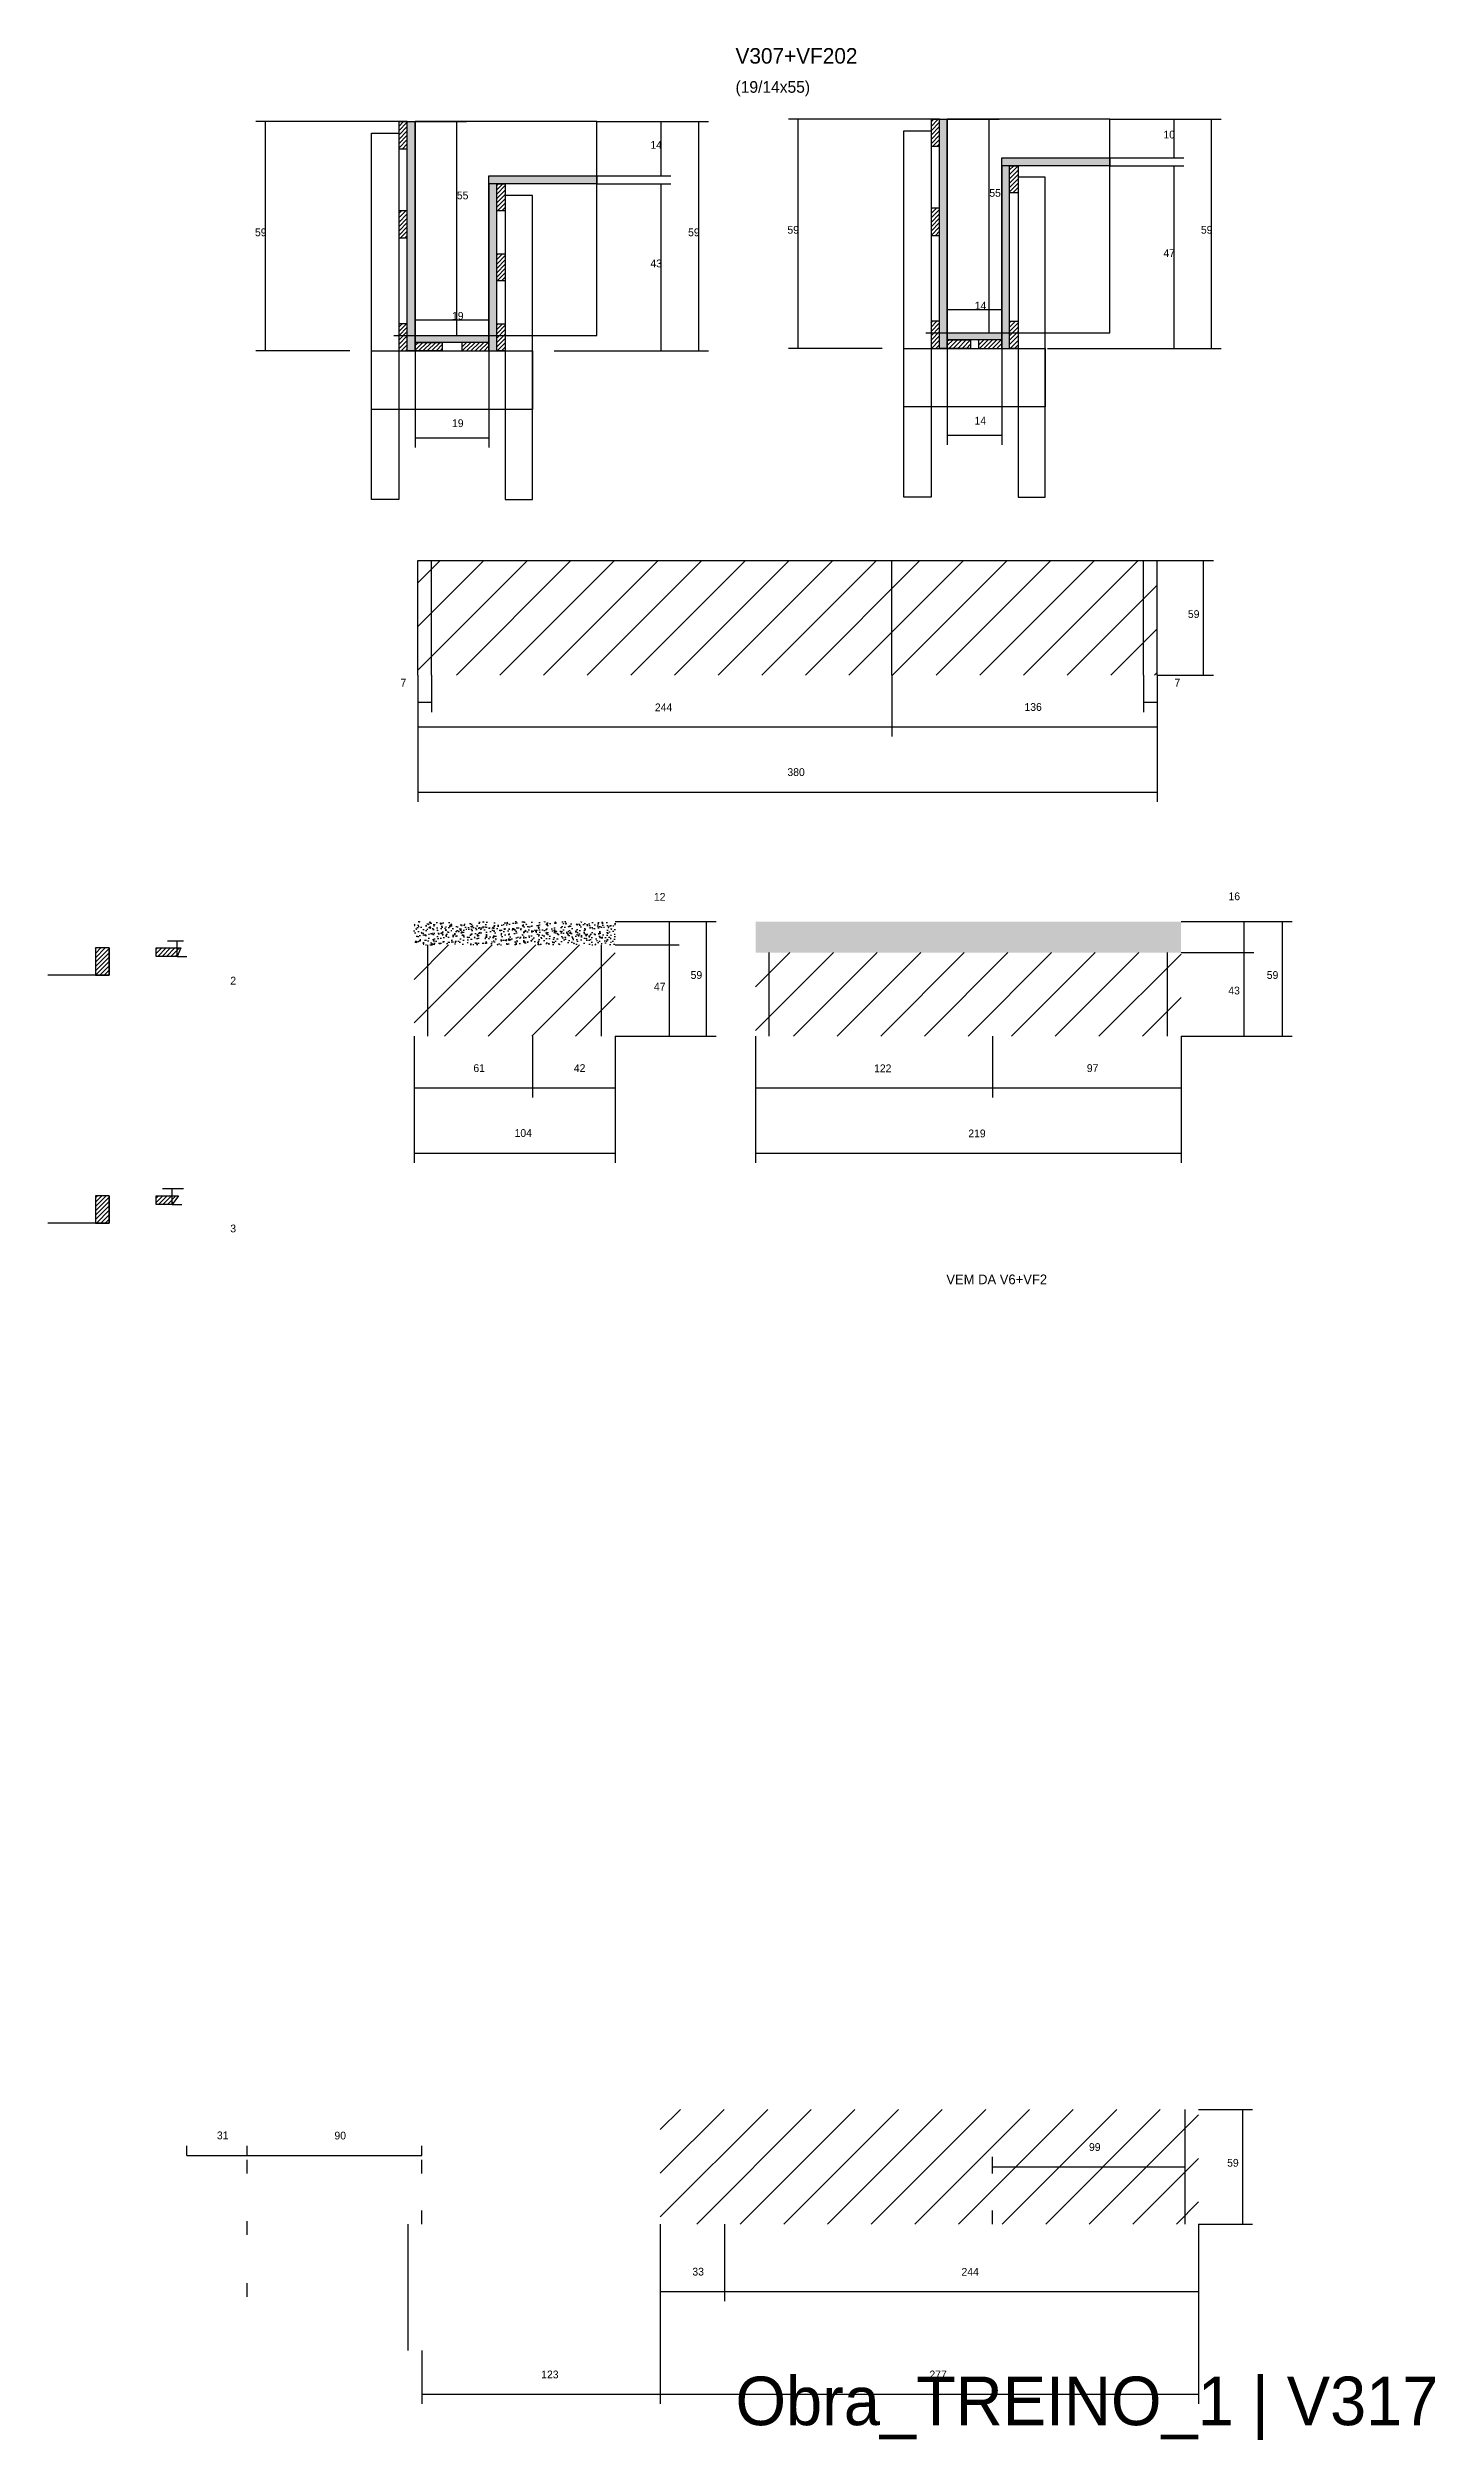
# Model space of a CAD drawing. Header units: metres. Extents: x -2848 to 22762, y -49062 to 1016.
# Drawn here: x 9246 to 9960, y -1218 to 13 of the extents above; entities that cross this region are included whole.
import ezdxf

# ---------------------------------------------------------------- set-up
doc = ezdxf.new("R2010")
doc.units = ezdxf.units.M
for name, color, linetype in [('CONCRETO', 251, 'Continuous'), ('COTA', 4, 'Continuous'), ('Cota Seção (2x)', 4, 'Continuous'), ('Hachura', 253, 'Continuous'), ('LABEL_ID', 3, 'Continuous'), ('Madeira', 126, 'Continuous'), ('Painéis', 200, 'Continuous'), ('REAPROVEITAMENTO', 251, 'Continuous'), ('SARR_2.2x7', 40, 'Continuous'), ('SARR_3.5x7', 81, 'Continuous'), ('Texto Seção', 7, 'Continuous')]:
    doc.layers.add(name, color=color, linetype=linetype)

msp = doc.modelspace()

# ---------------------------------------------------------------- texts
at = {"layer": 'COTA'}
for s, p in [('14', (9556.2, -38.8)), ('10', (9820.2, -33.5)), ('59', (9352.7, -83.8)), ('59', (9575.6, -83.8)), ('59', (9626.7, -82.5)), ('59', (9839.5, -82.5)), ('43', (9556.2, -99.8)), ('47', (9820.2, -94.5)), ('19', (9454.1, -182)), ('14', (9723, -180.7)), ('59', (9832.8, -280.2)), ('7', (9427.6, -315.5)), ('7', (9825.9, -315.5)), ('244', (9558.5, -328.2)), ('136', (9748.7, -328)), ('380', (9626.7, -361.5)), ('12', (9558, -425.7)), ('16', (9853.7, -425.4)), ('2', (9340, -468.8)), ('59', (9576.9, -465.9)), ('59', (9873.4, -465.9)), ('47', (9558, -471.9)), ('43', (9853.6, -473.9)), ('61', (9465.1, -513.8)), ('42', (9516.8, -513.8)), ('122', (9671.3, -513.9)), ('97', (9780.8, -513.8)), ('104', (9486.3, -547.2)), ('219', (9719.8, -547.4)), ('3', (9340, -596.3)), ('31', (9333.1, -1062.9)), ('90', (9393.6, -1063)), ('99', (9781.9, -1068.9)), ('59', (9853, -1077)), ('33', (9577.8, -1133)), ('244', (9716.3, -1133.1)), ('123', (9500, -1185.9)), ('277', (9699.8, -1185.9))]:
    msp.add_text(s, height=4, dxfattribs=at).set_placement(p)
at = {"layer": 'Cota Seção (2x)'}
for s, p in [('55', (9456.6, -64.8)), ('55', (9730.6, -63.5)), ('19', (9454.1, -126.8)), ('14', (9723.1, -121.5))]:
    msp.add_text(s, height=4, dxfattribs=at).set_placement(p)
at = {"layer": 'LABEL_ID'}
msp.add_text('Obra_TREINO_1 | V317', height=25, dxfattribs=at).set_placement((9600, -1210))
at = {"layer": 'Texto Seção'}
for s, height, p in [('V307+VF202', 8, (9600, 5)), ('(19/14x55)', 6, (9600, -10)), ('VEM DA V6+VF2', 5, (9708.5, -623))]:
    msp.add_text(s, height=height, dxfattribs=at).set_placement(p)

# ---------------------------------------------------------------- hatches: boundary and pattern name
at = {"layer": 'COTA'}
h = msp.add_hatch(dxfattribs=at)
h.set_pattern_fill('AR-CONC', scale=0.03)
h.paths.add_polyline_path([(9538.1, -436.4), (9434.6, -436.4), (9434.6, -448.4), (9538.1, -448.4)])
h = msp.add_hatch(dxfattribs=at)
h.set_pattern_fill('AR-CONC', scale=0.03)
h.paths.add_polyline_path([(9829.3, -436.4), (9610.3, -436.4), (9610.3, -452.4), (9829.3, -452.4)])
at = {"layer": 'Hachura'}
h = msp.add_hatch(dxfattribs=at)
h.set_pattern_fill('ANSI31', scale=0.5)
h.paths.add_polyline_path([(9700.6, -37.5), (9705, -37.5), (9705, -37.5), (9705, -23.5), (9705, -23.5), (9700.6, -23.5), (9700.6, -23.5), (9700.6, -37.5)])
h = msp.add_hatch(color=8, dxfattribs=at)
h.dxf.hatch_style = 1
h.paths.add_polyline_path([(9705, -23.5), (9709, -23.5), (9709, -23.5), (9709, -141.5), (9709, -141.5), (9705, -141.5), (9705, -141.5), (9705, -23.5)])
h = msp.add_hatch(dxfattribs=at)
h.set_pattern_fill('ANSI31', scale=0.5)
h.paths.add_polyline_path([(9426.7, -38.8), (9431.1, -38.8), (9431.1, -38.8), (9431.1, -24.8), (9431.1, -24.8), (9426.7, -24.8), (9426.7, -24.8), (9426.7, -38.8)])
h = msp.add_hatch(color=8, dxfattribs=at)
h.dxf.hatch_style = 1
h.paths.add_polyline_path([(9431.1, -24.8), (9435.1, -24.8), (9435.1, -24.8), (9435.1, -142.8), (9435.1, -142.8), (9431.1, -142.8), (9431.1, -142.8), (9431.1, -24.8)])
h = msp.add_hatch(color=8, dxfattribs=at)
h.dxf.hatch_style = 1
h.paths.add_polyline_path([(9737, -47.5), (9737, -43.5), (9737, -43.5), (9792.6, -43.5), (9792.6, -43.5), (9792.6, -47.5), (9792.6, -47.5), (9737, -47.5)])
h = msp.add_hatch(color=8, dxfattribs=at)
h.dxf.hatch_style = 1
h.paths.add_polyline_path([(9741, -47.5), (9737, -47.5), (9737, -47.5), (9737, -141.5), (9737, -141.5), (9741, -141.5), (9741, -141.5), (9741, -47.5)])
h = msp.add_hatch(dxfattribs=at)
h.set_pattern_fill('ANSI31', scale=0.5)
h.paths.add_polyline_path([(9745.4, -61.5), (9741, -61.5), (9741, -61.5), (9741, -47.5), (9741, -47.5), (9745.4, -47.5), (9745.4, -47.5), (9745.4, -61.5)])
h = msp.add_hatch(color=8, dxfattribs=at)
h.dxf.hatch_style = 1
h.paths.add_polyline_path([(9473.1, -56.8), (9473.1, -52.8), (9473.1, -52.8), (9528.7, -52.8), (9528.7, -52.8), (9528.7, -56.8), (9528.7, -56.8), (9473.1, -56.8)])
h = msp.add_hatch(color=8, dxfattribs=at)
h.dxf.hatch_style = 1
h.paths.add_polyline_path([(9477.1, -56.8), (9473.1, -56.8), (9473.1, -56.8), (9473.1, -142.8), (9473.1, -142.8), (9477.1, -142.8), (9477.1, -142.8), (9477.1, -56.8)])
h = msp.add_hatch(dxfattribs=at)
h.set_pattern_fill('ANSI31', scale=0.5)
h.paths.add_polyline_path([(9481.5, -70.8), (9477.1, -70.8), (9477.1, -70.8), (9477.1, -56.8), (9477.1, -56.8), (9481.5, -56.8), (9481.5, -56.8), (9481.5, -70.8)])
h = msp.add_hatch(dxfattribs=at)
h.set_pattern_fill('ANSI31', scale=0.5)
h.paths.add_polyline_path([(9426.7, -84.7), (9431.1, -84.7), (9431.1, -84.7), (9431.1, -70.7), (9431.1, -70.7), (9426.7, -70.7), (9426.7, -70.7), (9426.7, -84.7)])
h = msp.add_hatch(dxfattribs=at)
h.set_pattern_fill('ANSI31', scale=0.5)
h.paths.add_polyline_path([(9700.6, -83.4), (9705, -83.4), (9705, -83.4), (9705, -69.4), (9705, -69.4), (9700.6, -69.4), (9700.6, -69.4), (9700.6, -83.4)])
h = msp.add_hatch(dxfattribs=at)
h.set_pattern_fill('ANSI31', scale=0.5)
h.paths.add_polyline_path([(9481.5, -106.8), (9477.1, -106.8), (9477.1, -106.8), (9477.1, -92.8), (9477.1, -92.8), (9481.5, -92.8), (9481.5, -92.8), (9481.5, -106.8)])
h = msp.add_hatch(dxfattribs=at)
h.set_pattern_fill('ANSI31', scale=0.5)
h.paths.add_polyline_path([(9426.7, -142.8), (9431.1, -142.8), (9431.1, -142.8), (9431.1, -128.8), (9431.1, -128.8), (9426.7, -128.8), (9426.7, -128.8), (9426.7, -142.8)])
h = msp.add_hatch(color=8, dxfattribs=at)
h.dxf.hatch_style = 1
h.paths.add_polyline_path([(9435.1, -138.4), (9435.1, -134.8), (9435.1, -134.8), (9473.1, -134.8), (9473.1, -134.8), (9473.1, -138.4), (9473.1, -138.4), (9435.1, -138.4)])
h = msp.add_hatch(dxfattribs=at)
h.set_pattern_fill('ANSI31', scale=0.5)
h.paths.add_polyline_path([(9481.5, -142.8), (9477.1, -142.8), (9477.1, -142.8), (9477.1, -128.8), (9477.1, -128.8), (9481.5, -128.8), (9481.5, -128.8), (9481.5, -142.8)])
h = msp.add_hatch(dxfattribs=at)
h.set_pattern_fill('ANSI31', scale=0.5)
h.paths.add_polyline_path([(9700.6, -141.5), (9705, -141.5), (9705, -141.5), (9705, -127.5), (9705, -127.5), (9700.6, -127.5), (9700.6, -127.5), (9700.6, -141.5)])
h = msp.add_hatch(color=8, dxfattribs=at)
h.dxf.hatch_style = 1
h.paths.add_polyline_path([(9709, -137.1), (9709, -133.5), (9709, -133.5), (9737, -133.5), (9737, -133.5), (9737, -137.1), (9737, -137.1), (9709, -137.1)])
h = msp.add_hatch(dxfattribs=at)
h.set_pattern_fill('ANSI31', scale=0.5)
h.paths.add_polyline_path([(9745.4, -141.5), (9741, -141.5), (9741, -141.5), (9741, -127.5), (9741, -127.5), (9745.4, -127.5), (9745.4, -127.5), (9745.4, -141.5)])
h = msp.add_hatch(dxfattribs=at)
h.set_pattern_fill('ANSI31', scale=0.5)
h.paths.add_polyline_path([(9435.1, -142.8), (9435.1, -138.4), (9435.1, -138.4), (9449.1, -138.4), (9449.1, -138.4), (9449.1, -142.8), (9449.1, -142.8), (9435.1, -142.8)])
h = msp.add_hatch(dxfattribs=at)
h.set_pattern_fill('ANSI31', scale=0.5)
h.paths.add_polyline_path([(9473.1, -142.8), (9473.1, -138.4), (9473.1, -138.4), (9459.1, -138.4), (9459.1, -138.4), (9459.1, -142.8), (9459.1, -142.8), (9473.1, -142.8)])
h = msp.add_hatch(dxfattribs=at)
h.set_pattern_fill('ANSI31', scale=0.5)
h.paths.add_polyline_path([(9709, -141.5), (9709, -137.1), (9709, -137.1), (9721, -137.1), (9721, -137.1), (9721, -141.5), (9721, -141.5), (9709, -141.5)])
h = msp.add_hatch(dxfattribs=at)
h.set_pattern_fill('ANSI31', scale=0.5)
h.paths.add_polyline_path([(9737, -141.5), (9737, -137.1), (9737, -137.1), (9725, -137.1), (9725, -137.1), (9725, -141.5), (9725, -141.5), (9737, -141.5)])
h = msp.add_hatch(dxfattribs=at)
h.set_pattern_fill('ANSI31', scale=0.5)
h.paths.add_polyline_path([(9277.6, -450), (9270.6, -450), (9270.6, -464), (9277.6, -464)])
h = msp.add_hatch(dxfattribs=at)
h.set_pattern_fill('ANSI31', scale=0.5)
h.paths.add_polyline_path([(9314.5, -450), (9312.7, -454.4), (9312.7, -454.4), (9301.9, -454.4), (9301.9, -454.4), (9301.9, -450), (9301.9, -450), (9314.5, -450)])
h = msp.add_hatch(dxfattribs=at)
h.set_pattern_fill('ANSI31', scale=0.5)
h.paths.add_polyline_path([(9277.6, -577.5), (9270.6, -577.5), (9270.6, -591.5), (9277.6, -591.5)])
h = msp.add_hatch(dxfattribs=at)
h.set_pattern_fill('ANSI31', scale=0.5)
h.paths.add_polyline_path([(9313.3, -577.5), (9310.1, -581.9), (9310.1, -581.9), (9301.9, -581.9), (9301.9, -581.9), (9301.9, -577.5), (9301.9, -577.5), (9313.3, -577.5)])
at = {"layer": 'REAPROVEITAMENTO'}
h = msp.add_hatch(dxfattribs=at)
h.set_pattern_fill('ANSI31', scale=5)
h.paths.add_polyline_path([(9817, -309.7), (9817, -250.7), (9817, -250.7), (9436.5, -250.7), (9436.5, -250.7), (9436.5, -309.7), (9436.5, -309.7), (9817, -309.7)])
h = msp.add_hatch(dxfattribs=at)
h.set_pattern_fill('ANSI31', scale=5)
h.paths.add_polyline_path([(9538.1, -495.4), (9538.1, -448.4), (9538.1, -448.4), (9434.6, -448.4), (9434.6, -448.4), (9434.6, -495.4), (9434.6, -495.4), (9538.1, -495.4)])
h = msp.add_hatch(dxfattribs=at)
h.set_pattern_fill('ANSI31', scale=5)
h.paths.add_polyline_path([(9829.3, -495.4), (9829.3, -452.4), (9829.3, -452.4), (9610.3, -452.4), (9610.3, -452.4), (9610.3, -495.4), (9610.3, -495.4), (9829.3, -495.4)])
h = msp.add_hatch(dxfattribs=at)
h.set_pattern_fill('ANSI31', scale=5)
h.paths.add_polyline_path([(9561.3, -1047.5), (9561.3, -1106.5), (9561.3, -1106.5), (9838.3, -1106.5), (9838.3, -1106.5), (9838.3, -1047.5), (9838.3, -1047.5), (9561.3, -1047.5)])

# ---------------------------------------------------------------- linework, layer by layer
at = {"layer": 'CONCRETO'}
for points in [[(9792.6, -43.5), (9792.6, -23.5), (9709, -23.5), (9709, -51.5), (9709, -51.5), (9709, -133.5), (9737, -133.5), (9737, -43.5)], [(9709, -133.5), (9792.6, -133.5), (9792.6, -23.5), (9709, -23.5)], [(9528.7, -52.8), (9528.7, -24.8), (9435.1, -24.8), (9435.1, -52.8), (9435.1, -52.8), (9435.1, -134.8), (9473.1, -134.8), (9473.1, -52.8)], [(9435.1, -134.8), (9528.7, -134.8), (9528.7, -24.8), (9435.1, -24.8)]]:
    msp.add_lwpolyline(points, close=True, dxfattribs=at)
at = {"layer": 'COTA'}
for p, q in [((9700.6, -23.5), (9627.2, -23.5)), ((9632.2, -141.5), (9632.2, -23.5)), ((9792.6, -23.5), (9850, -23.5)), ((9792.6, -23.5), (9830.7, -23.5)), ((9825.7, -43.5), (9825.7, -23.5)), ((9845, -141.5), (9845, -23.5)), ((9426.7, -24.8), (9353.2, -24.8)), ((9358.2, -142.8), (9358.2, -24.8)), ((9528.7, -24.8), (9586.1, -24.8)), ((9528.7, -24.8), (9566.7, -24.8)), ((9561.7, -52.8), (9561.7, -24.8)), ((9581.1, -142.8), (9581.1, -24.8)), ((9792.6, -43.5), (9830.7, -43.5)), ((9792.6, -47.5), (9830.7, -47.5)), ((9825.7, -141.5), (9825.7, -47.5)), ((9528.7, -52.8), (9566.7, -52.8)), ((9528.7, -56.8), (9566.7, -56.8)), ((9561.7, -142.8), (9561.7, -56.8)), ((9401.5, -142.8), (9353.2, -142.8)), ((9435.1, -142.8), (9435.1, -192.5)), ((9473.1, -142.8), (9473.1, -192.5)), ((9506.7, -142.8), (9586.1, -142.8)), ((9506.7, -142.8), (9566.7, -142.8)), ((9675.4, -141.5), (9627.2, -141.5)), ((9709, -141.5), (9709, -191.2)), ((9737, -141.5), (9737, -191.2)), ((9760.6, -141.5), (9850, -141.5)), ((9760.6, -141.5), (9830.7, -141.5)), ((9435.1, -187.5), (9473.1, -187.5)), ((9709, -186.2), (9737, -186.2)), ((9817, -250.7), (9845.9, -250.7)), ((9840.9, -309.7), (9840.9, -250.7)), ((9436.5, -309.7), (9436.5, -341.2)), ((9436.5, -309.7), (9436.5, -374.8)), ((9436.5, -309.7), (9436.5, -328.6)), ((9443.5, -309.7), (9443.5, -328.6)), ((9680.5, -309.7), (9680.5, -341.2)), ((9680.5, -309.7), (9680.5, -341.2)), ((9810, -309.7), (9810, -328.6)), ((9817, -309.7), (9817, -341.2)), ((9817, -309.7), (9817, -374.8)), ((9817, -309.7), (9817, -328.6)), ((9817, -309.7), (9845.9, -309.7)), ((9436.5, -323.6), (9443.5, -323.6)), ((9810, -323.6), (9817, -323.6)), ((9436.5, -336.2), (9680.5, -336.2)), ((9680.5, -336.2), (9817, -336.2)), ((9436.5, -369.8), (9817, -369.8)), ((9538.1, -436.4), (9571, -436.4)), ((9538.1, -436.4), (9590.1, -436.4)), ((9566, -448.4), (9566, -436.4)), ((9585.1, -495.4), (9585.1, -436.4)), ((9829.3, -436.4), (9866.8, -436.4)), ((9829.3, -436.4), (9886.5, -436.4)), ((9861.8, -452.4), (9861.8, -436.4)), ((9881.5, -495.4), (9881.5, -436.4)), ((9315.9, -446.4), (9307.7, -446.4)), ((9312.7, -454.4), (9312.7, -446.4)), ((9312.7, -454.4), (9317.7, -454.4)), ((9538.1, -448.4), (9571, -448.4)), ((9538.1, -448.4), (9571, -448.4)), ((9566, -495.4), (9566, -448.4)), ((9829.3, -452.4), (9866.8, -452.4)), ((9829.3, -452.4), (9866.8, -452.4)), ((9861.8, -495.4), (9861.8, -452.4)), ((9434.6, -495.4), (9434.6, -526.9)), ((9434.6, -495.4), (9434.6, -560.5)), ((9495.6, -495.4), (9495.6, -526.9)), ((9495.6, -495.4), (9495.6, -526.9)), ((9538.1, -495.4), (9538.1, -526.9)), ((9538.1, -495.4), (9538.1, -560.5)), ((9538.1, -495.4), (9571, -495.4)), ((9538.1, -495.4), (9590.1, -495.4)), ((9610.3, -495.4), (9610.3, -526.9)), ((9610.3, -495.4), (9610.3, -560.5)), ((9732.3, -495.4), (9732.3, -526.9)), ((9732.3, -495.4), (9732.3, -526.9)), ((9829.3, -495.4), (9829.3, -526.9)), ((9829.3, -495.4), (9829.3, -560.5)), ((9829.3, -495.4), (9866.8, -495.4)), ((9829.3, -495.4), (9886.5, -495.4)), ((9434.6, -521.9), (9495.6, -521.9)), ((9495.6, -521.9), (9538.1, -521.9)), ((9610.3, -521.9), (9732.3, -521.9)), ((9732.3, -521.9), (9829.3, -521.9)), ((9434.6, -555.5), (9538.1, -555.5)), ((9610.3, -555.5), (9829.3, -555.5)), ((9315.9, -573.9), (9305.1, -573.9)), ((9310.1, -581.9), (9310.1, -573.9)), ((9310.1, -581.9), (9315.1, -581.9)), ((9838.3, -1047.5), (9866.1, -1047.5)), ((9861.1, -1106.5), (9861.1, -1047.5)), ((9317.6, -1071.2), (9317.6, -1066.2)), ((9348.6, -1071.2), (9348.6, -1066.2)), ((9348.6, -1071.2), (9348.6, -1066.2)), ((9438.6, -1071.2), (9438.6, -1066.2)), ((9317.6, -1071.2), (9348.6, -1071.2)), ((9348.6, -1071.2), (9438.6, -1071.2)), ((9732.3, -1077), (9732.3, -1072)), ((9732.3, -1077), (9831.4, -1077)), ((9831.4, -1077), (9831.4, -1072)), ((9561.3, -1106.5), (9561.3, -1199)), ((9561.3, -1106.5), (9561.3, -1146.2)), ((9561.3, -1106.5), (9561.3, -1199)), ((9594.3, -1106.5), (9594.3, -1146.2)), ((9594.3, -1106.5), (9594.3, -1146.2)), ((9838.3, -1106.5), (9866.1, -1106.5)), ((9838.3, -1106.5), (9838.3, -1199)), ((9838.3, -1106.5), (9838.3, -1146.2)), ((9561.3, -1141.2), (9594.3, -1141.2)), ((9594.3, -1141.2), (9838.3, -1141.2)), ((9438.6, -1171.5), (9438.6, -1199)), ((9438.6, -1194), (9561.3, -1194)), ((9561.3, -1194), (9838.3, -1194))]:
    msp.add_line(p, q, dxfattribs=at)
at = {"layer": 'Cota Seção (2x)'}
for p, q in [((9700.6, -23.5), (9735.6, -23.5)), ((9730.6, -133.5), (9730.6, -23.5)), ((9426.7, -24.8), (9461.6, -24.8)), ((9456.6, -134.8), (9456.6, -24.8)), ((9435.1, -142.8), (9435.1, -121.8)), ((9473.1, -142.8), (9473.1, -121.8)), ((9709, -141.5), (9709, -116.5)), ((9709, -121.5), (9737, -121.5)), ((9737, -141.5), (9737, -116.5)), ((9424.1, -134.8), (9461.6, -134.8)), ((9435.1, -126.8), (9473.1, -126.8)), ((9698, -133.5), (9735.6, -133.5))]:
    msp.add_line(p, q, dxfattribs=at)
at = {"layer": 'Madeira'}
for points in [[(9700.6, -37.5), (9705, -37.5), (9705, -23.5), (9700.6, -23.5)], [(9426.7, -38.8), (9431.1, -38.8), (9431.1, -24.8), (9426.7, -24.8)], [(9745.4, -61.5), (9741, -61.5), (9741, -47.5), (9745.4, -47.5)], [(9481.5, -70.8), (9477.1, -70.8), (9477.1, -56.8), (9481.5, -56.8)], [(9426.7, -84.7), (9431.1, -84.7), (9431.1, -70.7), (9426.7, -70.7)], [(9700.6, -83.4), (9705, -83.4), (9705, -69.4), (9700.6, -69.4)], [(9481.5, -106.8), (9477.1, -106.8), (9477.1, -92.8), (9481.5, -92.8)], [(9426.7, -142.8), (9431.1, -142.8), (9431.1, -128.8), (9426.7, -128.8)], [(9481.5, -142.8), (9477.1, -142.8), (9477.1, -128.8), (9481.5, -128.8)], [(9700.6, -141.5), (9705, -141.5), (9705, -127.5), (9700.6, -127.5)], [(9745.4, -141.5), (9741, -141.5), (9741, -127.5), (9745.4, -127.5)], [(9435.1, -142.8), (9435.1, -138.4), (9449.1, -138.4), (9449.1, -142.8)], [(9473.1, -142.8), (9473.1, -138.4), (9459.1, -138.4), (9459.1, -142.8)], [(9709, -141.5), (9709, -137.1), (9721, -137.1), (9721, -141.5)], [(9737, -141.5), (9737, -137.1), (9725, -137.1), (9725, -141.5)], [(9277.6, -464), (9277.6, -450), (9270.6, -450), (9270.6, -464)], [(9301.9, -450), (9314.5, -450), (9312.7, -454.4), (9301.9, -454.4)], [(9277.6, -591.5), (9277.6, -577.5), (9270.6, -577.5), (9270.6, -591.5)], [(9301.9, -577.5), (9313.3, -577.5), (9310.1, -581.9), (9301.9, -581.9)]]:
    msp.add_lwpolyline(points, close=True, dxfattribs=at)
for points in [[(9277.6, -450), (9277.6, -464), (9246.1, -464)], [(9277.6, -577.5), (9277.6, -591.5), (9246.1, -591.5)]]:
    msp.add_lwpolyline(points, dxfattribs=at)
at = {"layer": 'Painéis'}
for p, q in [((9709, -141.5), (9709, -23.5)), ((9435.1, -142.8), (9435.1, -24.8)), ((9737, -43.5), (9792.6, -43.5)), ((9737, -47.5), (9737, -43.5)), ((9737, -141.5), (9737, -47.5)), ((9792.6, -47.5), (9792.6, -43.5)), ((9473.1, -52.8), (9528.7, -52.8)), ((9473.1, -56.8), (9473.1, -52.8)), ((9473.1, -142.8), (9473.1, -56.8)), ((9528.7, -56.8), (9528.7, -52.8)), ((9435.1, -134.8), (9473.1, -134.8)), ((9435.1, -138.4), (9435.1, -134.8)), ((9473.1, -138.4), (9473.1, -134.8)), ((9709, -133.5), (9737, -133.5)), ((9709, -137.1), (9709, -133.5)), ((9737, -137.1), (9737, -133.5)), ((9436.5, -250.7), (9817, -250.7)), ((9436.5, -309.7), (9436.5, -250.7)), ((9680.5, -309.7), (9680.5, -250.7)), ((9817, -309.7), (9817, -250.7))]:
    msp.add_line(p, q, dxfattribs=at)
for points in [[(9705, -23.5), (9709, -23.5), (9709, -141.5), (9705, -141.5)], [(9431.1, -24.8), (9435.1, -24.8), (9435.1, -142.8), (9431.1, -142.8)], [(9737, -47.5), (9737, -43.5), (9792.6, -43.5), (9792.6, -47.5)], [(9741, -47.5), (9737, -47.5), (9737, -141.5), (9741, -141.5)], [(9473.1, -56.8), (9473.1, -52.8), (9528.7, -52.8), (9528.7, -56.8)], [(9477.1, -56.8), (9473.1, -56.8), (9473.1, -142.8), (9477.1, -142.8)], [(9435.1, -138.4), (9435.1, -134.8), (9473.1, -134.8), (9473.1, -138.4)], [(9709, -137.1), (9709, -133.5), (9737, -133.5), (9737, -137.1)]]:
    msp.add_lwpolyline(points, close=True, dxfattribs=at)
at = {"layer": 'SARR_2.2x7'}
for p, q in [((9443.5, -309.7), (9443.5, -250.7)), ((9810, -309.7), (9810, -250.7)), ((9441.6, -495.4), (9441.6, -448.4)), ((9531.1, -495.4), (9531.1, -448.4)), ((9617.3, -495.4), (9617.3, -452.4)), ((9822.3, -495.4), (9822.3, -452.4)), ((9831.4, -1106.5), (9831.4, -1047.5)), ((9348.6, -1080.5), (9348.6, -1073.5)), ((9438.6, -1080.5), (9438.6, -1073.5)), ((9732.3, -1080.5), (9732.3, -1073.5)), ((9348.6, -1112.1), (9348.6, -1105.1)), ((9431.6, -1171.5), (9431.6, -1106.5)), ((9438.6, -1106.5), (9438.6, -1099.5)), ((9732.3, -1106.5), (9732.3, -1099.5)), ((9348.6, -1143.9), (9348.6, -1136.9))]:
    msp.add_line(p, q, dxfattribs=at)
at = {"layer": 'SARR_3.5x7'}
for points in [[(9412.7, -30.8), (9426.7, -30.8), (9426.7, -219.3), (9412.7, -219.3)], [(9686.6, -29.5), (9700.6, -29.5), (9700.6, -218), (9686.6, -218)], [(9759.4, -53.5), (9745.4, -53.5), (9745.4, -218), (9759.4, -218)], [(9495.5, -62.8), (9481.5, -62.8), (9481.5, -219.3), (9495.5, -219.3)], [(9412.7, -142.8), (9495.5, -142.8), (9495.5, -172.9), (9412.7, -172.9)], [(9686.6, -141.5), (9759.4, -141.5), (9759.4, -171.6), (9686.6, -171.6)]]:
    msp.add_lwpolyline(points, close=True, dxfattribs=at)

msp.set_redraw_order([(e.dxf.handle, doc.entitydb.next_handle()) for e in msp.query("TEXT MTEXT ATTDEF DIMENSION ARC_DIMENSION")])  # texts and dimensions are drawn at this point

doc.saveas('drawing.dxf')
